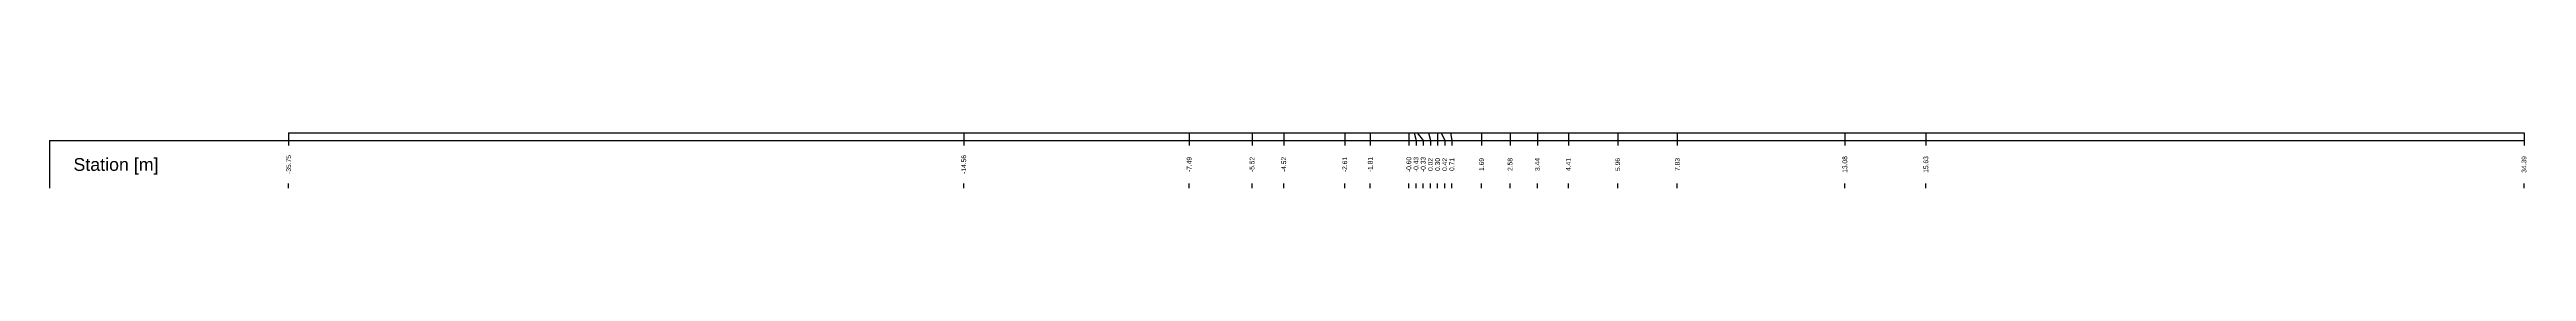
# Model space of a CAD drawing. Header units: millimetres. Extents: x -8 to 79, y -83 to 317.
# Drawn here: x -7.5 to 70.2, y -18.8 to -17 of the extents above; entities that cross this region are included whole.
import ezdxf
from ezdxf.enums import TextEntityAlignment as Align

# ---------------------------------------------------------------- set-up
doc = ezdxf.new("R2010")
doc.units = ezdxf.units.MM
doc.styles.get("Standard").update_dxf_attribs({"font": 'arial.ttf'})

msp = doc.modelspace()

# ---------------------------------------------------------------- linework, layer by layer
at = {"layer": 'band'}
for p, q in [((0, -17.25), (0, -17.4)), ((21.184, -17.25), (21.184, -17.4)), ((28.256, -17.25), (28.256, -17.4)), ((30.23, -17.25), (30.23, -17.4)), ((31.223, -17.25), (31.223, -17.4)), ((33.138, -17.25), (33.138, -17.4)), ((33.938, -17.25), (33.938, -17.4)), ((35.149, -17.25), (35.149, -17.4)), ((35.374, -17.25), (35.374, -17.4)), ((35.599, -17.25), (35.599, -17.4)), ((35.824, -17.25), (35.824, -17.4)), ((36.049, -17.25), (36.049, -17.4)), ((36.274, -17.25), (36.274, -17.4)), ((36.499, -17.25), (36.499, -17.4)), ((37.431, -17.25), (37.431, -17.4)), ((38.325, -17.25), (38.325, -17.4)), ((39.182, -17.25), (39.182, -17.4)), ((40.154, -17.25), (40.154, -17.4)), ((41.701, -17.25), (41.701, -17.4)), ((43.573, -17.25), (43.573, -17.4)), ((48.829, -17.25), (48.829, -17.4)), ((51.371, -17.25), (51.371, -17.4)), ((70.138, -17.25), (70.138, -17.4)), ((0, -18.75), (0, -18.6)), ((21.184, -18.75), (21.184, -18.6)), ((28.256, -18.75), (28.256, -18.6)), ((30.23, -18.75), (30.23, -18.6)), ((31.223, -18.75), (31.223, -18.6)), ((33.138, -18.75), (33.138, -18.6)), ((33.938, -18.75), (33.938, -18.6)), ((35.149, -18.75), (35.149, -18.6)), ((35.374, -18.75), (35.374, -18.6)), ((35.599, -18.75), (35.599, -18.6)), ((35.824, -18.75), (35.824, -18.6)), ((36.049, -18.75), (36.049, -18.6)), ((36.274, -18.75), (36.274, -18.6)), ((36.499, -18.75), (36.499, -18.6)), ((37.431, -18.75), (37.431, -18.6)), ((38.325, -18.75), (38.325, -18.6)), ((39.182, -18.75), (39.182, -18.6)), ((40.154, -18.75), (40.154, -18.6)), ((41.701, -18.75), (41.701, -18.6)), ((43.573, -18.75), (43.573, -18.6)), ((48.829, -18.75), (48.829, -18.6)), ((51.371, -18.75), (51.371, -18.6)), ((70.138, -18.75), (70.138, -18.6))]:
    msp.add_line(p, q, dxfattribs=at)
at = {"layer": 'frame'}
for p, q in [((0, -17), (70.138, -17)), ((-7.5, -17.25), (70.138, -17.25)), ((-7.5, -17.25), (-7.5, -18.75))]:
    msp.add_line(p, q, dxfattribs=at)
at = {"layer": 'marker', "color": 253}
for p, q in [((0, -17), (0, -17.25)), ((21.184, -17), (21.184, -17.25)), ((28.256, -17), (28.256, -17.25)), ((30.23, -17), (30.23, -17.25)), ((31.223, -17), (31.223, -17.25)), ((33.138, -17), (33.138, -17.25)), ((33.938, -17), (33.938, -17.25)), ((35.149, -17), (35.149, -17.25)), ((35.32, -17), (35.374, -17.25)), ((35.412, -17), (35.599, -17.25)), ((35.761, -17), (35.824, -17.25)), ((36.048, -17), (36.049, -17.25)), ((36.166, -17), (36.274, -17.25)), ((36.454, -17), (36.499, -17.25)), ((37.431, -17), (37.431, -17.25)), ((38.325, -17), (38.325, -17.25)), ((39.182, -17), (39.182, -17.25)), ((40.154, -17), (40.154, -17.25)), ((41.701, -17), (41.701, -17.25)), ((43.573, -17), (43.573, -17.25)), ((48.829, -17), (48.829, -17.25)), ((51.371, -17), (51.371, -17.25)), ((70.138, -17), (70.138, -17.25))]:
    msp.add_line(p, q, dxfattribs=at)

# ---------------------------------------------------------------- texts
msp.add_text('Station [m]', height=0.4).set_placement((-6.75, -18), align=Align.MIDDLE_LEFT)
for s, p in [('-35.75', (0, -18)), ('-14.56', (21.184, -18)), ('-7.49', (28.256, -18)), ('-5.52', (30.23, -18)), ('-4.52', (31.223, -18)), ('-2.61', (33.138, -18)), ('-1.81', (33.938, -18)), ('-0.60', (35.149, -18)), ('-0.43', (35.374, -18)), ('-0.33', (35.599, -18)), ('0.02', (35.824, -18)), ('0.30', (36.049, -18)), ('0.42', (36.274, -18)), ('0.71', (36.499, -18)), ('1.69', (37.431, -18)), ('2.58', (38.325, -18)), ('3.44', (39.182, -18)), ('4.41', (40.154, -18)), ('5.96', (41.701, -18)), ('7.83', (43.573, -18)), ('13.08', (48.829, -18)), ('15.63', (51.371, -18)), ('34.39', (70.138, -18))]:
    msp.add_text(s, height=0.15, rotation=90).set_placement(p, align=Align.MIDDLE)

doc.saveas('drawing.dxf')
